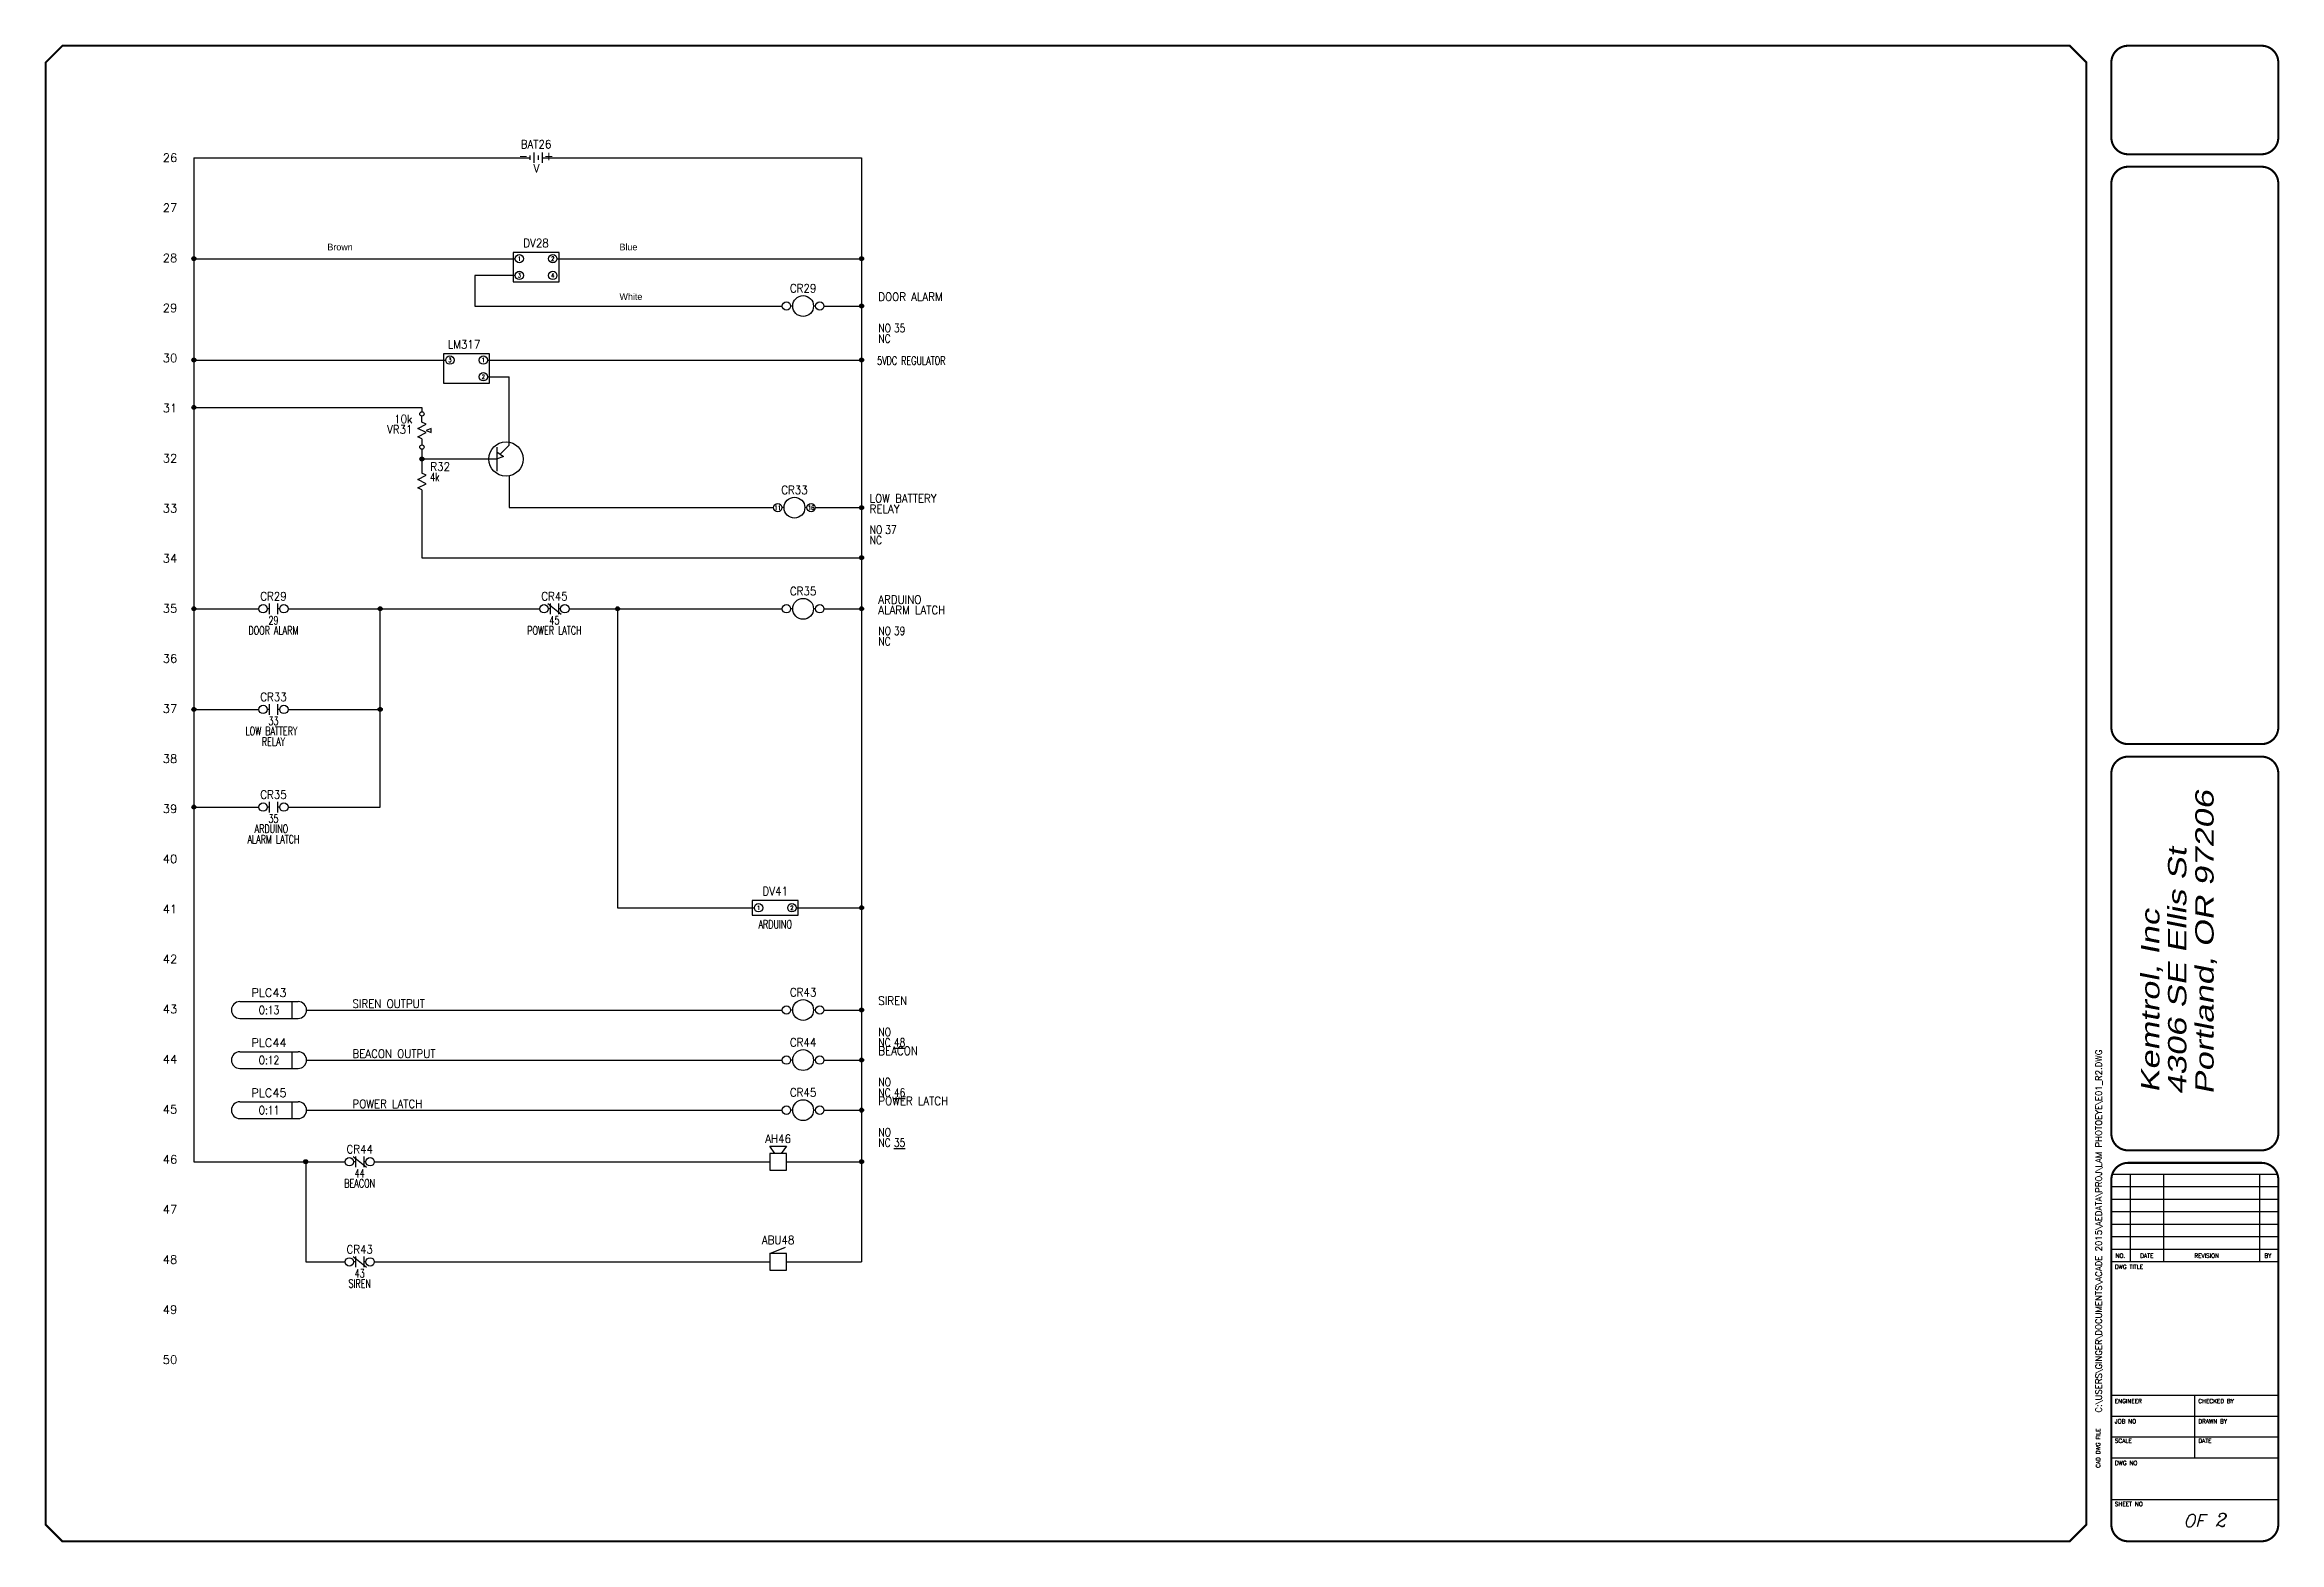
# Model space of a CAD drawing. Header units: inches. Extents: x 0 to 33.5, y 0 to 22.4.
import ezdxf
from ezdxf.enums import TextEntityAlignment as Align

# ---------------------------------------------------------------- set-up
doc = ezdxf.new("R2010")
doc.units = ezdxf.units.IN
doc.header["$MEASUREMENT"] = 0
for name, color, linetype in [('DESC', 150, 'Continuous'), ('DESCCHILD', 20, 'Continuous'), ('LOGO1', 20, 'Continuous'), ('MISC', 7, 'Continuous'), ('SYMS', 7, 'Continuous'), ('TAGFIXED', 7, 'Continuous'), ('TAGS', 150, 'Continuous'), ('TERMS', 123, 'Continuous'), ('TITLE', 7, 'Continuous'), ('WIRES', 7, 'Continuous'), ('XREF', 7, 'Continuous'), ('XREFCHILD', 134, 'Continuous')]:
    doc.layers.add(name, color=color, linetype=linetype)
doc.styles.add('ITALIC', font='ITALIC')
doc.styles.add('M12', font='tt0009m_.ttf', dxfattribs={"oblique": 5})
doc.styles.add('SIMPLEX', font='SIMPLEX')
doc.styles.add('WD', font='romans.shx')

msp = doc.modelspace()

# ---------------------------------------------------------------- texts
at = {"style": 'WD'}
for s, p in [('27', (2, 20)), ('28', (2, 19.25)), ('29', (2, 18.5)), ('30', (2, 17.75)), ('31', (2, 17)), ('32', (2, 16.25)), ('33', (2, 15.5)), ('34', (2, 14.75)), ('35', (2, 14)), ('36', (2, 13.25)), ('37', (2, 12.5)), ('38', (2, 11.75)), ('39', (2, 11)), ('40', (2, 10.25)), ('41', (2, 9.5)), ('42', (2, 8.75)), ('43', (2, 8)), ('44', (2, 7.25)), ('45', (2, 6.5)), ('46', (2, 5.75)), ('47', (2, 5)), ('48', (2, 4.25)), ('49', (2, 3.5)), ('50', (2, 2.75))]:
    msp.add_text(s, height=0.125, dxfattribs=at).set_placement(p, align=Align.MIDDLE_RIGHT)
for s, p in [('Brown', (4.25, 19.363)), ('Blue', (8.625, 19.363)), ('White', (8.625, 18.62))]:
    msp.add_text(s, height=0.1).set_placement(p)
at = {"layer": 'LOGO1', "color": 4, "style": 'M12', "oblique": 11, "width": 1.4}
for s, p in [('Portland, OR 97206', (32.501, 6.721)), ('4306 SE Ellis St', (32.093, 6.721)), ('Kemtrol, Inc', (31.689, 6.747))]:
    msp.add_text(s, height=0.27519, rotation=90, dxfattribs=at).set_placement(p)

# ---------------------------------------------------------------- blocks, each defined once
blk = doc.blocks.new('NO_NUM_acade_title')
at = {"layer": 'TITLE'}
for p, q in [((30.594, 22.177), (30.594, 20.781)), ((30.969, 5.531), (33.469, 5.531)), ((31.25, 5.531), (31.25, 4.219)), ((31.75, 5.531), (31.75, 4.219)), ((33.188, 5.531), (33.188, 4.219)), ((30.969, 5.344), (33.469, 5.344)), ((30.969, 5.156), (33.469, 5.156)), ((30.969, 4.969), (33.469, 4.969)), ((30.969, 4.781), (33.469, 4.781)), ((30.969, 4.594), (33.469, 4.594)), ((30.969, 4.406), (33.469, 4.406)), ((30.969, 4.219), (33.469, 4.219)), ((30.594, 0.281), (30.594, 2.214)), ((30.969, 2.219), (33.469, 2.219)), ((32.219, 1.281), (32.219, 2.219)), ((30.969, 1.906), (33.469, 1.906)), ((30.969, 1.594), (33.469, 1.594)), ((30.969, 1.281), (33.469, 1.281)), ((30.969, 0.656), (33.469, 0.656))]:
    blk.add_line(p, q, dxfattribs=at)
at = {"layer": 'TITLE', "const_width": 0.0312}
blk.add_lwpolyline([(30.594, 0.281), (30.594, 22.177), (30.344, 22.427), (0.281, 22.427), (0.031, 22.177), (0.031, 0.281), (0.281, 0.031), (30.344, 0.031)], close=True, dxfattribs=at)
for points in [[(31.219, 22.427, 0.414214), (30.969, 22.177, 0.414214)], [(33.469, 22.177, 0.414214), (33.219, 22.427, 0.414214)], [(30.969, 21.052, 0.414214), (31.219, 20.802, 0.414214)], [(33.219, 20.802, 0.414214), (33.469, 21.052, 0.414214)], [(31.219, 20.615, 0.414214), (30.969, 20.365, 0.414214)], [(33.469, 20.365, 0.414214), (33.219, 20.615, 0.414214)], [(30.969, 12.219, 0.414214), (31.219, 11.969, 0.414214)], [(33.219, 11.969, 0.414214), (33.469, 12.219, 0.414214)], [(31.219, 11.781, 0.414214), (30.969, 11.531, 0.414214)], [(33.469, 11.531, 0.414214), (33.219, 11.781, 0.414214)], [(30.969, 6.135, 0.414214), (31.219, 5.885, 0.414214)], [(33.219, 5.885, 0.414214), (33.469, 6.135, 0.414214)], [(31.219, 5.698, 0.414214), (30.969, 5.448, 0.414214)], [(33.469, 5.448, 0.414214), (33.219, 5.698, 0.414214)], [(30.969, 0.281, 0.414214), (31.219, 0.031, 0.414214)], [(33.219, 0.031, 0.414214), (33.469, 0.281, 0.414214)]]:
    blk.add_lwpolyline(points, format="xyb", dxfattribs=at)
for points in [[(33.219, 22.427), (31.219, 22.427)], [(30.969, 22.177), (30.969, 21.052)], [(33.469, 22.177), (33.469, 21.052)], [(33.219, 20.802), (31.219, 20.802)], [(33.219, 20.615), (31.219, 20.615)], [(30.969, 20.365), (30.969, 12.219)], [(33.469, 20.365), (33.469, 12.219)], [(31.219, 11.969), (33.219, 11.969)], [(31.219, 11.781), (33.219, 11.781)], [(31.219, 5.885), (33.219, 5.885)], [(31.219, 5.698), (33.219, 5.698)], [(30.969, 5.448), (30.969, 0.281)], [(33.469, 5.448), (33.469, 0.281)], [(31.219, 0.031), (33.219, 0.031)]]:
    blk.add_lwpolyline(points, dxfattribs=at)
at = {"layer": 'TITLE', "color": 7, "const_width": 0.0312}
for points in [[(30.969, 11.531), (30.969, 6.135)], [(33.469, 11.531), (33.469, 6.135)]]:
    blk.add_lwpolyline(points, dxfattribs=at)
at = {"layer": 'TITLE', "color": 1, "style": 'SIMPLEX'}
for s, p in [('DWG TITLE', (31.021, 4.109)), ('ENGINEER', (31.021, 2.099)), ('CHECKED BY', (32.271, 2.099)), ('JOB NO', (31.021, 1.797)), ('DRAWN BY', (32.271, 1.797)), ('SCALE', (31.021, 1.505)), ('DATE', (32.271, 1.505)), ('DWG NO', (31.021, 1.172)), ('SHEET NO', (31.021, 0.557))]:
    blk.add_text(s, height=0.0625, dxfattribs=at).set_placement(p)
at = {"layer": 'TITLE', "color": 1}
for s, height, style, p in [('NO.', 0.0625, 'SIMPLEX', (31.104, 4.307)), ('DATE', 0.0625, 'SIMPLEX', (31.5, 4.307)), ('REVISION', 0.0625, 'SIMPLEX', (32.396, 4.307)), ('BY', 0.0625, 'SIMPLEX', (33.313, 4.307)), ('OF', 0.1875, 'ITALIC', (32.208, 0.339))]:
    blk.add_text(s, height=height, dxfattribs=dict(at, style=style)).set_placement(p, align=Align.MIDDLE)
at = {"layer": 'TITLE', "color": 1, "style": 'SIMPLEX'}
blk.add_text('CAD DWG FILE', height=0.0625, rotation=90, dxfattribs=at).set_placement((30.802, 1.13))
at = {"layer": 'TITLE', "color": 1, "style": 'ITALIC'}
for tag, height, p in [('TITLE#1', 0.125, (32.156, 3.406)), ('TITLE#2', 0.125, (32.156, 3.204)), ('TITLE#3', 0.125, (32.156, 3.001)), ('TITLE#4', 0.125, (32.156, 2.799)), ('DWG#', 0.2, (32.156, 0.826))]:
    blk.add_attdef(tag, text='', height=height, dxfattribs=at).set_placement(p, align=Align.CENTER)
at = {"layer": 'TITLE', "color": 1, "style": 'SIMPLEX'}
blk.add_attdef('CAD#', (30.826, 1.958), '', height=0.0938, rotation=90, dxfattribs=at)
at = {"layer": 'TITLE', "color": 1}
for tag, p, height, style in [('ENGINEER', (31.237, 1.958), 0.0938, 'ITALIC'), ('CHKDBY', (32.424, 1.958), 0.0938, 'ITALIC'), ('JOB#', (31.464, 1.644), 0.0938, 'SIMPLEX'), ('DRAWNBY', (32.494, 1.644), 0.0938, 'ITALIC'), ('SCALE', (31.353, 1.344), 0.0938, 'SIMPLEX'), ('DATE', (32.408, 1.344), 0.0938, 'SIMPLEX'), ('SHTS', (32.532, 0.25), 0.2, 'ITALIC')]:
    blk.add_attdef(tag, p, '', height=height, dxfattribs=dict(at, style=style))
at = {"layer": 'TITLE', "color": 1, "style": 'ITALIC'}
blk.add_attdef('SH#', text='', height=0.2, dxfattribs=at).set_placement((31.881, 0.25), align=Align.RIGHT)
at = {"layer": 'TITLE', "color": 7, "flags": 9}
blk.add_attdef('WD_TB', (31.219, 0.031), '', height=0.125, dxfattribs=at)
blk = doc.blocks.new('WD_MLRH')
at = {"style": 'WD'}
blk.add_attdef('RUNGFIRST', text='', height=0.125, dxfattribs=at).set_placement((-0.25, 0), align=Align.MIDDLE_RIGHT)
at = {"style": 'WD', "flags": 1}
for tag, p in [('WIRE-START', (-0.25, -0.356)), ('RUNGHORV', (-0.25, -0.127)), ('WIREMODE', (-0.25, -0.281)), ('RUNGDIST', (-0.25, -0.2)), ('RUNGCNT', (-0.25, -0.237)), ('RUNGINC', (-0.25, -0.163)), ('WIREFMT', (-0.25, -0.321)), ('WIRE-GSUF', (-0.25, -0.396)), ('PH3SPACE', (-0.25, -0.437))]:
    blk.add_attdef(tag, text='', height=0.025, dxfattribs=at).set_placement(p, align=Align.RIGHT)
blk = doc.blocks.new('WDDOT')
for radius in [0.03, 0.0187, 0.00929]:
    blk.add_circle((0, 0), radius)
blk = doc.blocks.new('HBA1')
for p, q in [((-0.094, 0.031), (-0.094, -0.031)), ((-0.031, 0.078), (-0.031, -0.078)), ((0.031, 0.031), (0.031, -0.031)), ((0.094, 0.078), (0.094, -0.078))]:
    blk.add_line(p, q)
at = {"style": 'WD'}
for tag, width, p in [('INST', 0.7, (0.006, 0.466)), ('LOC', 0.7, (0.006, 0.296)), ('TAG1', 0.9, (0, 0.14)), ('RATING1', 0.9, (0.006, -0.219)), ('DESC1', 0.7, (0, -0.375)), ('DESC2', 0.7, (0, -0.531))]:
    blk.add_attdef(tag, text='', height=0.125, dxfattribs=dict(at, width=width)).set_placement(p, align=Align.CENTER)
at = {"linetype": 'Continuous', "style": 'WD'}
blk.add_attdef('TERM01', text='', height=0.125, dxfattribs=at).set_placement((-0.122, 0.09), align=Align.TOP_RIGHT)
at = {"style": 'WD', "flags": 1}
for tag, p in [('X4TERM01', (-0.094, 0)), ('X1TERM02', (0.094, 0))]:
    blk.add_attdef(tag, p, '', height=0.0125, dxfattribs=at)
at = {"linetype": 'Continuous', "style": 'WD', "flags": 9}
blk.add_attdef('ASSYCODE', text='', height=0.01, dxfattribs=at).set_placement((0.001, 0.059), align=Align.CENTER)
at = {"style": 'WD', "flags": 9}
blk.add_attdef('FAMILY', text='', height=0.01, dxfattribs=at).set_placement((-0.005, 0.107), align=Align.CENTER)
at = {"linetype": 'Continuous', "style": 'WD', "flags": 1}
for tag, p in [('MFG', (0, 0.078)), ('CAT', (0, 0.097))]:
    blk.add_attdef(tag, text='', height=0.01, dxfattribs=at).set_placement(p, align=Align.MIDDLE)
at = {"linetype": 'Continuous', "style": 'WD'}
blk.add_attdef('TERM02', text='', height=0.125, dxfattribs=at).set_placement((0.122, 0.09), align=Align.TOP_LEFT)
blk = doc.blocks.new('HDV1TF')
for p, q in [((0.344, 0.094), (-0.344, 0.094)), ((-0.344, 0.094), (-0.344, -0.344)), ((0.344, -0.344), (0.344, 0.094)), ((-0.344, -0.344), (0.344, -0.344))]:
    blk.add_line(p, q)
for centre in [(-0.25, 0), (0.25, 0), (-0.25, -0.25), (0.25, -0.25)]:
    blk.add_circle(centre, 0.0625)
at = {"style": 'WD'}
for tag, width, p in [('INST', 0.7, (0.006, 0.497)), ('LOC', 0.7, (0.006, 0.327)), ('TAG1', 0.9, (0, 0.171)), ('RATING2', 0.7, (0, -0.219)), ('DESC1', 0.7, (0, -0.543)), ('DESC2', 0.7, (0, -0.699)), ('XREF', 0.7, (0, -0.856))]:
    blk.add_attdef(tag, text='', height=0.125, dxfattribs=dict(at, width=width)).set_placement(p, align=Align.CENTER)
at = {"linetype": 'Continuous', "style": 'WD', "width": 0.8, "flags": 8}
for tag, p in [('TERM01', (-0.25, 0)), ('TERM02', (0.25, 0)), ('TERM03', (-0.25, -0.25)), ('TERM04', (0.25, -0.25))]:
    blk.add_attdef(tag, text='', height=0.0625, dxfattribs=at).set_placement(p, align=Align.MIDDLE)
at = {"style": 'WD', "flags": 1}
for tag, p in [('X4TERM01', (-0.312, 0)), ('X2TERM01', (-0.25, 0.062)), ('X2TERM02', (0.25, 0.062)), ('X1TERM02', (0.312, 0)), ('X4TERM03', (-0.312, -0.25)), ('X8TERM03', (-0.25, -0.312)), ('X8TERM04', (0.25, -0.312)), ('X1TERM04', (0.312, -0.25))]:
    blk.add_attdef(tag, p, '', height=0.0125, dxfattribs=at)
at = {"style": 'WD', "width": 0.7}
blk.add_attdef('RATING1', text='', height=0.125, dxfattribs=at).set_placement((0, 0), align=Align.MIDDLE)
at = {"linetype": 'Continuous', "style": 'WD', "flags": 9}
blk.add_attdef('ASSYCODE', text='', height=0.01, dxfattribs=at).set_placement((0, 0.078), align=Align.CENTER)
at = {"style": 'WD', "flags": 9}
blk.add_attdef('FAMILY', text='', height=0.01, dxfattribs=at).set_placement((-0.005, 0.139), align=Align.CENTER)
at = {"linetype": 'Continuous', "style": 'WD', "flags": 1}
for tag, p in [('MFG', (0, 0.109)), ('CAT', (0, 0.128))]:
    blk.add_attdef(tag, text='', height=0.01, dxfattribs=at).set_placement(p, align=Align.MIDDLE)
blk = doc.blocks.new('HCR1T')
for p, q in [((-0.156, 0), (-0.188, 0)), ((0.188, 0), (0.156, 0))]:
    blk.add_line(p, q)
for centre, radius in [((-0.25, 0), 0.0625), ((0, 0), 0.156), ((0.25, 0), 0.0625)]:
    blk.add_circle(centre, radius)
at = {"style": 'WD'}
for tag, width, p in [('INST', 0.7, (0, 0.528)), ('LOC', 0.7, (0, 0.359)), ('TAG1', 0.9, (0, 0.202))]:
    blk.add_attdef(tag, text='', height=0.125, dxfattribs=dict(at, width=width)).set_placement(p, align=Align.CENTER)
at = {"linetype": 'Continuous', "style": 'WD', "width": 0.8, "flags": 8}
for tag, p in [('TERM01', (-0.25, 0)), ('TERM02', (0.25, 0))]:
    blk.add_attdef(tag, text='', height=0.0625, dxfattribs=at).set_placement(p, align=Align.MIDDLE_CENTER)
at = {"style": 'WD', "flags": 1}
for tag, p in [('X4TERM01', (-0.312, 0)), ('X1TERM02', (0.312, 0))]:
    blk.add_attdef(tag, p, '', height=0.0125, dxfattribs=at)
at = {"linetype": 'Continuous', "style": 'WD', "flags": 9}
blk.add_attdef('ASSYCODE', text='', height=0.01, dxfattribs=at).set_placement((0, 0.109), align=Align.CENTER)
at = {"style": 'WD', "flags": 9}
blk.add_attdef('FAMILY', text='', height=0.01, dxfattribs=at).set_placement((-0.005, 0.17), align=Align.CENTER)
at = {"linetype": 'Continuous', "style": 'WD', "flags": 1}
for tag, p in [('MFG', (0, 0.14)), ('CAT', (0, 0.159))]:
    blk.add_attdef(tag, text='', height=0.01, dxfattribs=at).set_placement(p, align=Align.MIDDLE)
at = {"style": 'WD'}
for tag, p, width in [('DESC1', (1.126, 0.076), 0.9), ('DESC2', (1.126, -0.081), 0.9), ('DESC3', (1.126, -0.237), 0.9), ('XREFNO', (1.359, -0.393), 0.8), ('XREFNC', (1.359, -0.549), 0.8)]:
    blk.add_attdef(tag, p, '', height=0.125, dxfattribs=dict(at, width=width))
at = {"style": 'WD', "width": 0.8, "flags": 8}
for tag, p in [('NO', (1.126, -0.393)), ('NC', (1.126, -0.549))]:
    blk.add_attdef(tag, p, '', height=0.125, dxfattribs=at)
blk = doc.blocks.new('HAN1H')
for p, q in [((-0.047, 0.125), (-0.125, 0.234)), ((-0.125, 0.234), (0.125, 0.234)), ((0.125, 0.125), (-0.125, 0.125)), ((-0.125, 0.125), (-0.125, -0.125)), ((0.125, 0.234), (0.047, 0.125)), ((0.125, -0.125), (0.125, 0.125)), ((-0.125, -0.125), (0.125, -0.125))]:
    blk.add_line(p, q)
at = {"style": 'WD'}
for tag, width, p in [('INST', 0.7, (0.006, 0.606)), ('TAG1', 0.9, (0, 0.281)), ('LOC', 0.7, (0.006, 0.437))]:
    blk.add_attdef(tag, text='', height=0.125, dxfattribs=dict(at, width=width)).set_placement(p, align=Align.CENTER)
at = {"style": 'WD', "flags": 1}
for tag, p in [('X4TERM01', (-0.125, 0)), ('X1TERM02', (0.125, 0))]:
    blk.add_attdef(tag, p, '', height=0.0125, dxfattribs=at)
at = {"linetype": 'Continuous', "style": 'WD', "flags": 9}
blk.add_attdef('ASSYCODE', text='', height=0.01, dxfattribs=at).set_placement((0, 0.109), align=Align.CENTER)
at = {"style": 'WD', "flags": 9}
blk.add_attdef('FAMILY', text='', height=0.01, dxfattribs=at).set_placement((-0.005, 0.17), align=Align.CENTER)
at = {"linetype": 'Continuous', "style": 'WD', "flags": 1}
for tag, p in [('MFG', (0, 0.14)), ('CAT', (0, 0.159))]:
    blk.add_attdef(tag, text='', height=0.01, dxfattribs=at).set_placement(p, align=Align.MIDDLE)
at = {"style": 'WD', "width": 0.9}
for tag, p in [('DESC1', (1.126, 0.076)), ('DESC2', (1.126, -0.081))]:
    blk.add_attdef(tag, p, '', height=0.125, dxfattribs=at)
at = {"linetype": 'Continuous', "style": 'WD'}
blk.add_attdef('TERM01', text='', height=0.125, dxfattribs=at).set_placement((-0.169, -0.035), align=Align.TOP_RIGHT)
blk.add_attdef('TERM02', text='', height=0.125, dxfattribs=at).set_placement((0.169, -0.035), align=Align.TOP_LEFT)
blk = doc.blocks.new('HAN1Z')
for p, q in [((-0.125, 0.125), (0.109, 0.219)), ((0.125, 0.125), (-0.125, 0.125)), ((-0.125, 0.125), (-0.125, -0.125)), ((0.125, -0.125), (0.125, 0.125)), ((-0.125, -0.125), (0.125, -0.125))]:
    blk.add_line(p, q)
at = {"style": 'WD'}
for tag, width, p in [('INST', 0.7, (0.006, 0.591)), ('TAG1', 0.9, (0, 0.265)), ('LOC', 0.7, (0.006, 0.421))]:
    blk.add_attdef(tag, text='', height=0.125, dxfattribs=dict(at, width=width)).set_placement(p, align=Align.CENTER)
at = {"style": 'WD', "flags": 1}
for tag, p in [('X4TERM01', (-0.125, 0)), ('X1TERM02', (0.125, 0))]:
    blk.add_attdef(tag, p, '', height=0.0125, dxfattribs=at)
at = {"linetype": 'Continuous', "style": 'WD', "flags": 9}
blk.add_attdef('ASSYCODE', text='', height=0.01, dxfattribs=at).set_placement((0, 0.109), align=Align.CENTER)
at = {"style": 'WD', "flags": 9}
blk.add_attdef('FAMILY', text='', height=0.01, dxfattribs=at).set_placement((-0.005, 0.17), align=Align.CENTER)
at = {"linetype": 'Continuous', "style": 'WD', "flags": 1}
for tag, p in [('MFG', (0, 0.14)), ('CAT', (0, 0.159))]:
    blk.add_attdef(tag, text='', height=0.01, dxfattribs=at).set_placement(p, align=Align.MIDDLE)
at = {"style": 'WD', "width": 0.9}
for tag, p in [('DESC1', (1.126, 0.076)), ('DESC2', (1.126, -0.081))]:
    blk.add_attdef(tag, p, '', height=0.125, dxfattribs=at)
at = {"linetype": 'Continuous', "style": 'WD'}
blk.add_attdef('TERM01', text='', height=0.125, dxfattribs=at).set_placement((-0.169, -0.035), align=Align.TOP_RIGHT)
blk.add_attdef('TERM02', text='', height=0.125, dxfattribs=at).set_placement((0.169, -0.035), align=Align.TOP_LEFT)
blk = doc.blocks.new('PLCIOO1T')
for p, q in [((-0.438, 0.125), (0.438, 0.125)), ((0.344, 0.125), (0.344, -0.125)), ((-0.438, -0.125), (0.438, -0.125))]:
    blk.add_line(p, q)
for centre, start, end in [((-0.438, 0), 90, 270), ((0.438, 0), 270, 90)]:
    blk.add_arc(centre, 0.125, start, end)
at = {"style": 'WD', "width": 0.8}
for tag, p in [('INST', (0, 0.522)), ('LOC', (0, 0.353))]:
    blk.add_attdef(tag, text='', height=0.125, dxfattribs=at).set_placement(p, align=Align.CENTER)
at = {"style": 'WD'}
for tag, p, height, width in [('MFG', (1.25, 0.375), 0.0781, 0.8), ('DESC', (1.25, 0.219), 0.125, 0.8), ('CAT', (1.688, 0.375), 0.0781, 0.9), ('DESCA01', (1.25, 0.031), 0.125, 0.9)]:
    blk.add_attdef(tag, p, '', height=height, dxfattribs=dict(at, width=width))
at = {"style": 'WD', "flags": 1}
for tag, p in [('FAMILY', (-0.562, 0.157)), ('X1TERM01R', (0.562, 0))]:
    blk.add_attdef(tag, p, '', height=0.01, dxfattribs=at)
at = {"style": 'WD', "width": 0.8}
blk.add_attdef('TAGA01', text='', height=0.125, dxfattribs=at).set_placement((0, 0), align=Align.MIDDLE)
at = {"style": 'WD'}
for tag, p in [('TAG1', (0, 0.197)), ('XREF', (0, -0.282))]:
    blk.add_attdef(tag, text='', height=0.125, dxfattribs=at).set_placement(p, align=Align.CENTER)
at = {"linetype": 'Continuous', "style": 'WD', "flags": 9}
blk.add_attdef('ASSYCODE', text='', height=0.01, dxfattribs=at).set_placement((0.074, 0.149), align=Align.CENTER)
at = {"style": 'WD', "width": 0.7}
blk.add_attdef('TERM01R', text='', height=0.125, dxfattribs=at).set_placement((0.438, 0), align=Align.MIDDLE_CENTER)
at = {"style": 'WD'}
for tag, p in [('LINE1', (0, -0.313)), ('LINE2', (0, -0.469))]:
    blk.add_attdef(tag, text='', height=0.125, dxfattribs=at).set_placement(p, align=Align.TOP_CENTER)
at = {"style": 'WD', "width": 0.9}
for tag, p in [('TERMDESC01R', (0.594, -0.062)), ('DESCB01', (1.25, -0.031)), ('DESCC01', (1.25, -0.219)), ('DESCD01', (1.25, -0.407)), ('DESCE01', (1.25, -0.595))]:
    blk.add_attdef(tag, text='', height=0.125, dxfattribs=at).set_placement(p, align=Align.TOP_LEFT)
blk = doc.blocks.new('HCR22T')
at = {"linetype": 'Continuous'}
for p, q in [((-0.1, 0.08), (0.1, -0.08)), ((-0.062, 0.08), (-0.062, -0.08)), ((0.062, 0.08), (0.062, -0.08))]:
    blk.add_line(p, q, dxfattribs=at)
for p, q in [((-0.062, 0), (-0.094, 0)), ((0.094, 0), (0.062, 0))]:
    blk.add_line(p, q)
for centre in [(-0.156, 0), (0.156, 0)]:
    blk.add_circle(centre, 0.0625)
at = {"style": 'WD'}
for tag, width, p in [('INST', 0.7, (0, 0.451)), ('LOC', 0.7, (0, 0.281)), ('TAG2', 0.9, (0, 0.125)), ('DESC1', 0.7, (0, -0.387)), ('XREF', 0.7, (0, -0.235)), ('DESC2', 0.7, (0, -0.543)), ('DESC3', 0.7, (0, -0.699))]:
    blk.add_attdef(tag, text='', height=0.125, dxfattribs=dict(at, width=width)).set_placement(p, align=Align.CENTER)
at = {"linetype": 'Continuous', "style": 'WD', "width": 0.8, "flags": 8}
for tag, p in [('TERM01', (-0.156, 0)), ('TERM02', (0.156, 0))]:
    blk.add_attdef(tag, text='', height=0.0625, dxfattribs=at).set_placement(p, align=Align.MIDDLE_CENTER)
at = {"style": 'WD'}
for tag, p, height, flags in [('X4TERM01', (-0.219, 0), 0.0125, 1), ('FAMILY', (0.097, 0.053), 0.01, 9), ('CONTACT', (0.097, 0.036), 0.01, 1), ('X1TERM02', (0.219, 0), 0.0125, 1)]:
    blk.add_attdef(tag, p, '', height=height, dxfattribs=dict(at, flags=flags))
for tag, p in [('X2LINK', (0, 0.125)), ('X8LINK', (0, -0.125))]:
    blk.add_attdef(tag, p, '', height=0.01, dxfattribs=at)
blk = doc.blocks.new('HDV1T7')
for p, q in [((0.344, 0.094), (-0.344, 0.094)), ((-0.344, 0.094), (-0.344, -0.344)), ((0.344, -0.344), (0.344, 0.094)), ((-0.344, -0.344), (0.344, -0.344))]:
    blk.add_line(p, q)
for centre in [(-0.25, 0), (0.25, 0), (0.25, -0.25)]:
    blk.add_circle(centre, 0.0625)
at = {"style": 'WD'}
for tag, width, p in [('INST', 0.7, (0.006, 0.497)), ('LOC', 0.7, (0.006, 0.327)), ('TAG1', 0.9, (0, 0.171)), ('RATING2', 0.7, (0, -0.219)), ('DESC1', 0.7, (0, -0.543)), ('DESC2', 0.7, (0, -0.699)), ('XREF', 0.7, (0, -0.856))]:
    blk.add_attdef(tag, text='', height=0.125, dxfattribs=dict(at, width=width)).set_placement(p, align=Align.CENTER)
at = {"linetype": 'Continuous', "style": 'WD', "width": 0.8, "flags": 8}
for tag, p in [('TERM01', (-0.25, 0)), ('TERM02', (0.25, 0)), ('TERM03', (0.25, -0.25))]:
    blk.add_attdef(tag, text='', height=0.0625, dxfattribs=at).set_placement(p, align=Align.MIDDLE)
at = {"style": 'WD', "flags": 1}
for tag, p in [('X4TERM01', (-0.312, 0)), ('X2TERM01', (-0.25, 0.062)), ('X2TERM02', (0.25, 0.062)), ('X1TERM02', (0.312, 0)), ('X8TERM03', (0.25, -0.312)), ('X1TERM03', (0.312, -0.25))]:
    blk.add_attdef(tag, p, '', height=0.0125, dxfattribs=at)
at = {"style": 'WD', "width": 0.7}
blk.add_attdef('RATING1', text='', height=0.125, dxfattribs=at).set_placement((0, 0), align=Align.MIDDLE)
at = {"linetype": 'Continuous', "style": 'WD', "flags": 9}
blk.add_attdef('ASSYCODE', text='', height=0.01, dxfattribs=at).set_placement((0, 0.078), align=Align.CENTER)
at = {"style": 'WD', "flags": 9}
blk.add_attdef('FAMILY', text='', height=0.01, dxfattribs=at).set_placement((-0.005, 0.139), align=Align.CENTER)
at = {"linetype": 'Continuous', "style": 'WD', "flags": 1}
for tag, p in [('MFG', (0, 0.109)), ('CAT', (0, 0.128))]:
    blk.add_attdef(tag, text='', height=0.01, dxfattribs=at).set_placement(p, align=Align.MIDDLE)
blk = doc.blocks.new('transistor')
for p, q in [((0.526, 0.041), (0.421, 0)), ((0.424, 0.113), (0.526, 0.041)), ((0.607, -0.25), (0.607, -0.47))]:
    blk.add_line(p, q)
blk.add_circle((0.562, 0.002), 0.257)
at = {"layer": 'WIRES'}
for p, q in [((0.607, 0.21), (0.607, 0.385)), ((0.421, 0), (0, 0)), ((0.427, 0.183), (0.427, -0.178)), ((0.475, 0.077), (0.607, 0.21))]:
    blk.add_line(p, q, dxfattribs=at)
blk = doc.blocks.new('VVR1TZ')
for p, q in [((-0.062, 0.031), (0.062, 0.094)), ((0.062, -0.031), (-0.062, 0.031)), ((0, 0.125), (0, 0.217)), ((0.062, 0.094), (0, 0.125)), ((0.141, 0.031), (0.062, 0)), ((0.062, 0), (0.141, -0.031)), ((0.141, -0.031), (0.141, 0.031)), ((-0.062, -0.094), (0.062, -0.031)), ((0, -0.125), (-0.062, -0.094)), ((0, -0.125), (0, -0.217))]:
    blk.add_line(p, q)
for centre in [(0, 0.249), (0, -0.249)]:
    blk.add_circle(centre, 0.0322)
at = {"style": 'WD'}
for tag, width, p in [('INST', 0.7, (-0.141, 0.435)), ('LOC', 0.7, (-0.141, 0.266)), ('RATING1', 0.9, (-0.141, 0.109)), ('TAG1', 0.9, (-0.141, -0.047)), ('DESC1', 0.7, (-0.141, -0.203)), ('DESC2', 0.7, (-0.141, -0.359))]:
    blk.add_attdef(tag, text='', height=0.125, dxfattribs=dict(at, width=width)).set_placement(p, align=Align.RIGHT)
at = {"linetype": 'Continuous', "style": 'WD', "flags": 8}
for tag, p in [('TERM01', (0.062, 0.281)), ('TERM03', (0.156, 0.062))]:
    blk.add_attdef(tag, p, '', height=0.125, dxfattribs=at)
at = {"color": 7, "style": 'WD', "flags": 1}
for tag, p in [('X4TERM01', (-0.031, 0.25)), ('X2TERM01', (0, 0.281)), ('X1TERM01', (0.031, 0.25)), ('X1TERM03', (0.141, 0)), ('X4TERM02', (-0.031, -0.25)), ('X8TERM02', (0, -0.281)), ('X1TERM02', (0.031, -0.25))]:
    blk.add_attdef(tag, p, '', height=0.0125, dxfattribs=at)
at = {"linetype": 'Continuous', "style": 'WD', "flags": 9}
blk.add_attdef('ASSYCODE', text='', height=0.01, dxfattribs=at).set_placement((-0.141, -0.125), align=Align.CENTER)
at = {"style": 'WD', "flags": 9}
blk.add_attdef('FAMILY', text='', height=0.01, dxfattribs=at).set_placement((-0.141, -0.066), align=Align.CENTER)
at = {"linetype": 'Continuous', "style": 'WD', "flags": 9}
for tag, p in [('MFG', (-0.143, -0.099)), ('CAT', (-0.143, -0.084))]:
    blk.add_attdef(tag, text='', height=0.01, dxfattribs=at).set_placement(p, align=Align.MIDDLE)
at = {"linetype": 'Continuous', "style": 'WD', "flags": 8}
blk.add_attdef('TERM02', text='', height=0.125, dxfattribs=at).set_placement((0.062, -0.297), align=Align.TOP_LEFT)
blk = doc.blocks.new('VRE1')
for p, q in [((-0.062, 0.031), (0.062, 0.094)), ((0.062, -0.031), (-0.062, 0.031)), ((0.062, 0.094), (0, 0.125)), ((-0.062, -0.094), (0.062, -0.031)), ((0, -0.125), (-0.062, -0.094))]:
    blk.add_line(p, q)
at = {"style": 'WD'}
for tag, p, width in [('INST', (0.219, 0.488), 0.7), ('LOC', (0.219, 0.318), 0.7), ('TAG1', (0.127, 0.162), 0.9), ('RATING1', (0.125, 0.006), 0.7), ('RATING2', (0.125, -0.151), 0.7), ('DESC1', (0.129, -0.307), 0.7), ('DESC2', (0.129, -0.463), 0.7)]:
    blk.add_attdef(tag, p, '', height=0.125, dxfattribs=dict(at, width=width))
at = {"linetype": 'Continuous', "style": 'WD', "flags": 8}
blk.add_attdef('TERM01', text='', height=0.125, dxfattribs=at).set_placement((-0.055, 0.144), align=Align.RIGHT)
at = {"style": 'WD', "flags": 9}
blk.add_attdef('FAMILY', (-0.184, 0.08), '', height=0.01, rotation=90, dxfattribs=at)
at = {"linetype": 'Continuous', "style": 'WD', "flags": 9}
for tag, p in [('CAT', (-0.139, 0.105)), ('MFG', (-0.12, 0.103)), ('ASSYCODE', (-0.094, 0.094))]:
    blk.add_attdef(tag, text='', height=0.01, rotation=90, dxfattribs=at).set_placement(p, align=Align.CENTER)
at = {"color": 7, "style": 'WD', "flags": 1}
for tag, p in [('X2TERM01', (0, 0.125)), ('X8TERM02', (0, -0.125))]:
    blk.add_attdef(tag, p, '', height=0.0125, dxfattribs=at)
at = {"linetype": 'Continuous', "style": 'WD', "flags": 8}
blk.add_attdef('TERM02', text='', height=0.125, dxfattribs=at).set_placement((-0.041, -0.151), align=Align.TOP_RIGHT)
blk = doc.blocks.new('HCR21T')
for p, q in [((-0.062, 0), (-0.094, 0)), ((0.094, 0), (0.062, 0))]:
    blk.add_line(p, q)
at = {"linetype": 'Continuous'}
for p, q in [((-0.062, 0.08), (-0.062, -0.08)), ((0.062, 0.08), (0.062, -0.08))]:
    blk.add_line(p, q, dxfattribs=at)
for centre in [(-0.156, 0), (0.156, 0)]:
    blk.add_circle(centre, 0.0625)
at = {"style": 'WD'}
for tag, width, p in [('INST', 0.7, (0, 0.451)), ('LOC', 0.7, (0, 0.281)), ('TAG2', 0.9, (0, 0.125)), ('DESC1', 0.7, (0, -0.387)), ('XREF', 0.7, (0, -0.235)), ('DESC2', 0.7, (0, -0.543))]:
    blk.add_attdef(tag, text='', height=0.125, dxfattribs=dict(at, width=width)).set_placement(p, align=Align.CENTER)
at = {"linetype": 'Continuous', "style": 'WD', "width": 0.8, "flags": 8}
for tag, p in [('TERM01', (-0.156, 0)), ('TERM02', (0.156, 0))]:
    blk.add_attdef(tag, text='', height=0.0625, dxfattribs=at).set_placement(p, align=Align.MIDDLE_CENTER)
at = {"style": 'WD'}
for tag, p, height, flags in [('X4TERM01', (-0.219, 0), 0.0125, 1), ('FAMILY', (0.097, 0.053), 0.01, 9), ('CONTACT', (0.097, 0.036), 0.01, 1), ('X1TERM02', (0.219, 0), 0.0125, 1)]:
    blk.add_attdef(tag, p, '', height=height, dxfattribs=dict(at, flags=flags))
for tag, p in [('X2LINK', (0, 0.125)), ('X8LINK', (0, -0.125))]:
    blk.add_attdef(tag, p, '', height=0.01, dxfattribs=at)
blk = doc.blocks.new('HDV1T6')
for p, q in [((0.344, 0.109), (-0.344, 0.109)), ((-0.344, 0.109), (-0.344, -0.109)), ((0.344, -0.109), (0.344, 0.109)), ((-0.344, -0.109), (0.344, -0.109))]:
    blk.add_line(p, q)
for centre in [(-0.25, 0), (0.25, 0)]:
    blk.add_circle(centre, 0.0625)
at = {"style": 'WD'}
for tag, width, p in [('INST', 0.7, (0.006, 0.669)), ('RATING2', 0.7, (0, 0.343)), ('LOC', 0.7, (0.006, 0.499)), ('TAG1', 0.9, (0, 0.187)), ('DESC1', 0.7, (0, -0.309)), ('DESC2', 0.7, (0, -0.465)), ('XREF', 0.7, (0, -0.621))]:
    blk.add_attdef(tag, text='', height=0.125, dxfattribs=dict(at, width=width)).set_placement(p, align=Align.CENTER)
at = {"linetype": 'Continuous', "style": 'WD', "width": 0.8, "flags": 8}
for tag, p in [('TERM01', (-0.25, 0)), ('TERM02', (0.25, 0))]:
    blk.add_attdef(tag, text='', height=0.0625, dxfattribs=at).set_placement(p, align=Align.MIDDLE)
at = {"style": 'WD', "flags": 1}
for tag, p in [('X4TERM01', (-0.312, 0)), ('X2TERM01', (-0.25, 0.062)), ('X2TERM02', (0.25, 0.062)), ('X1TERM02', (0.312, 0)), ('X8TERM01', (-0.25, -0.062)), ('X8TERM02', (0.25, -0.062))]:
    blk.add_attdef(tag, p, '', height=0.0125, dxfattribs=at)
at = {"style": 'WD', "width": 0.7}
blk.add_attdef('RATING1', text='', height=0.125, dxfattribs=at).set_placement((0, 0), align=Align.MIDDLE)
at = {"linetype": 'Continuous', "style": 'WD', "flags": 9}
blk.add_attdef('ASSYCODE', text='', height=0.01, dxfattribs=at).set_placement((0, 0.094), align=Align.CENTER)
at = {"style": 'WD', "flags": 9}
blk.add_attdef('FAMILY', text='', height=0.01, dxfattribs=at).set_placement((-0.005, 0.154), align=Align.CENTER)
at = {"linetype": 'Continuous', "style": 'WD', "flags": 1}
for tag, p in [('MFG', (0, 0.125)), ('CAT', (0, 0.144))]:
    blk.add_attdef(tag, text='', height=0.01, dxfattribs=at).set_placement(p, align=Align.MIDDLE)

# ---------------------------------------------------------------- linework, layer by layer
at = {"layer": 'WIRES'}
for p, q in [((2.25, 20.75), (2.25, 5.715)), ((2.25, 20.75), (7.281, 20.75)), ((7.469, 20.75), (12.25, 20.75)), ((12.25, 20.75), (12.25, 4.215)), ((2.25, 19.238), (7.062, 19.238)), ((7.688, 19.238), (12.25, 19.238)), ((7.062, 18.988), (6.457, 18.988)), ((6.457, 18.988), (6.457, 18.529)), ((6.457, 18.529), (11.062, 18.529)), ((11.688, 18.529), (12.25, 18.529)), ((2.25, 17.72), (6.022, 17.72)), ((6.647, 17.72), (12.25, 17.72)), ((6.647, 17.47), (6.97, 17.47)), ((6.97, 16.62), (6.97, 17.47)), ((2.25, 17.01), (5.665, 17.01)), ((5.665, 17.01), (5.665, 16.946)), ((5.665, 16.384), (5.665, 16.025)), ((6.407, 16.238), (5.665, 16.238)), ((5.665, 15.775), (5.665, 14.76)), ((6.97, 15.765), (6.97, 15.51)), ((6.97, 15.51), (10.932, 15.51)), ((11.557, 15.51), (12.25, 15.51)), ((5.665, 14.76), (12.25, 14.76)), ((2.25, 13.995), (3.224, 13.995)), ((3.661, 13.995), (7.431, 13.995)), ((5.04, 12.488), (5.04, 13.995)), ((7.869, 13.995), (11.062, 13.995)), ((8.595, 13.995), (8.595, 9.518)), ((11.688, 13.995), (12.25, 13.995)), ((2.25, 12.488), (3.224, 12.488)), ((3.661, 12.488), (5.04, 12.488)), ((5.04, 11.025), (5.04, 12.488)), ((2.25, 11.025), (3.224, 11.025)), ((3.661, 11.025), (5.04, 11.025)), ((8.595, 9.518), (10.645, 9.518)), ((11.27, 9.518), (12.25, 9.518)), ((3.938, 7.987), (11.062, 7.987)), ((11.688, 7.987), (12.25, 7.987)), ((3.938, 7.237), (11.062, 7.237)), ((11.688, 7.237), (12.25, 7.237)), ((3.938, 6.487), (11.062, 6.487)), ((11.688, 6.487), (12.25, 6.487)), ((2.25, 5.715), (4.515, 5.715)), ((3.925, 5.715), (3.925, 4.215)), ((4.953, 5.715), (10.875, 5.715)), ((11.125, 5.715), (12.25, 5.715)), ((3.925, 4.215), (4.515, 4.215)), ((4.953, 4.215), (10.875, 4.215)), ((11.125, 4.215), (12.25, 4.215))]:
    msp.add_line(p, q, dxfattribs=at)

# ---------------------------------------------------------------- block references
ref = msp.add_blockref('NO_NUM_acade_title', (0, 0))
ref.add_attrib('SHTS', '2', (32.532, 0.25), dxfattribs={"layer": 'TITLE', "color": 1, "height": 0.2, "style": 'ITALIC'})
ref.add_attrib('CAD#', 'C:\\USERS\\GINGER\\DOCUMENTS\\ACADE 2015\\AEDATA\\PROJ\\LAM PHOTOEYE\\E01_R2.DWG', (30.826, 1.958), dxfattribs={"layer": 'TITLE', "color": 1, "height": 0.09375, "rotation": 90, "style": 'SIMPLEX'})
msp.add_blockref('WD_MLRH', (2.25, 20.75)).add_auto_attribs({'RUNGFIRST': '26'})
msp.add_blockref('transistor', (6.363, 16.235))
at = {"layer": 'SYMS'}
ref = msp.add_blockref('HBA1', (7.375, 20.75), dxfattribs=at)
ref.add_attrib('RATING1', 'V', dxfattribs={"layer": 'MISC', "height": 0.125, "style": 'WD', "width": 0.9}).set_placement((7.381, 20.531), align=Align.CENTER)
ref.add_attrib('TERM02', '+', dxfattribs={"layer": 'TERMS', "linetype": 'Continuous', "height": 0.125, "style": 'WD'}).set_placement((7.497, 20.84), align=Align.TOP_LEFT)
ref.add_attrib('TERM01', '-', dxfattribs={"layer": 'TERMS', "linetype": 'Continuous', "height": 0.125, "style": 'WD'}).set_placement((7.253, 20.84), align=Align.TOP_RIGHT)
ref.add_attrib('TAG1', 'BAT26', dxfattribs={"layer": 'TAGS', "height": 0.125, "style": 'WD', "width": 0.9}).set_placement((7.375, 20.89), align=Align.CENTER)
ref = msp.add_blockref('HDV1TF', (7.375, 19.238), dxfattribs=at)
ref.add_attrib('TERM03', '3', dxfattribs={"layer": 'TERMS', "linetype": 'Continuous', "height": 0.0625, "style": 'WD', "width": 0.8, "flags": 8}).set_placement((7.125, 18.988), align=Align.MIDDLE)
ref.add_attrib('TERM04', '4', dxfattribs={"layer": 'TERMS', "linetype": 'Continuous', "height": 0.0625, "style": 'WD', "width": 0.8, "flags": 8}).set_placement((7.625, 18.988), align=Align.MIDDLE)
ref.add_attrib('TERM02', '2', dxfattribs={"layer": 'TERMS', "linetype": 'Continuous', "height": 0.0625, "style": 'WD', "width": 0.8, "flags": 8}).set_placement((7.625, 19.238), align=Align.MIDDLE)
ref.add_attrib('TERM01', '1', dxfattribs={"layer": 'TERMS', "linetype": 'Continuous', "height": 0.0625, "style": 'WD', "width": 0.8, "flags": 8}).set_placement((7.125, 19.238), align=Align.MIDDLE)
ref.add_attrib('TAG1', 'DV28', dxfattribs={"layer": 'TAGS', "height": 0.125, "style": 'WD', "width": 0.9}).set_placement((7.375, 19.409), align=Align.CENTER)
for p in [(2.25, 19.238), (12.25, 19.238), (12.25, 18.529), (2.25, 17.72), (12.25, 17.72), (2.25, 17.01), (5.665, 16.238), (12.25, 15.51), (12.25, 14.76), (2.25, 13.995), (5.04, 13.995), (8.595, 13.995), (12.25, 13.995), (2.25, 12.488), (5.04, 12.488), (2.25, 11.025), (12.25, 9.518), (12.25, 7.987), (12.25, 7.237), (12.25, 6.487), (3.925, 5.715), (12.25, 5.715)]:
    msp.add_blockref('WDDOT', p, dxfattribs=at)
ref = msp.add_blockref('HCR1T', (11.375, 18.529), dxfattribs=at)
ref.add_attrib('NC', 'NC', (12.501, 17.98), dxfattribs={"layer": 'MISC', "height": 0.125, "style": 'WD', "width": 0.8, "flags": 8})
ref.add_attrib('NO', 'NO', (12.501, 18.136), dxfattribs={"layer": 'MISC', "height": 0.125, "style": 'WD', "width": 0.8, "flags": 8})
ref.add_attrib('XREFNO', '35', (12.734, 18.136), dxfattribs={"layer": 'XREF', "height": 0.125, "style": 'WD', "width": 0.8})
ref.add_attrib('DESC1', 'DOOR ALARM', (12.501, 18.605), dxfattribs={"layer": 'DESC', "height": 0.125, "style": 'WD', "width": 0.9})
ref.add_attrib('TAG1', 'CR29', dxfattribs={"layer": 'TAGS', "height": 0.125, "style": 'WD', "width": 0.9}).set_placement((11.375, 18.732), align=Align.CENTER)
ref = msp.add_blockref('HDV1T7', (6.335, 17.72), dxfattribs=at)
ref.add_attrib('DESC1', '5VDC REGULATOR', dxfattribs={"layer": 'DESC', "height": 0.125, "style": 'WD', "width": 0.7}).set_placement((12.995, 17.649), align=Align.CENTER)
ref.add_attrib('TERM03', '2', dxfattribs={"layer": 'TERMS', "linetype": 'Continuous', "height": 0.0625, "style": 'WD', "width": 0.8, "flags": 8}).set_placement((6.585, 17.47), align=Align.MIDDLE)
ref.add_attrib('TERM02', '1', dxfattribs={"layer": 'TERMS', "linetype": 'Continuous', "height": 0.0625, "style": 'WD', "width": 0.8, "flags": 8}).set_placement((6.585, 17.72), align=Align.MIDDLE)
ref.add_attrib('TERM01', '3', dxfattribs={"layer": 'TERMS', "linetype": 'Continuous', "height": 0.0625, "style": 'WD', "width": 0.8, "flags": 8}).set_placement((6.085, 17.72), align=Align.MIDDLE)
ref.add_attrib('TAG1F', 'LM317 ', dxfattribs={"layer": 'TAGFIXED', "height": 0.125, "style": 'WD', "width": 0.9}).set_placement((6.335, 17.891), align=Align.CENTER)
ref = msp.add_blockref('VVR1TZ', (5.665, 16.665), dxfattribs=at)
ref.add_attrib('RATING1', '10k', dxfattribs={"layer": 'MISC', "height": 0.125, "style": 'WD', "width": 0.9}).set_placement((5.524, 16.774), align=Align.RIGHT)
ref.add_attrib('TAG1', 'VR31', dxfattribs={"layer": 'TAGS', "height": 0.125, "style": 'WD', "width": 0.9}).set_placement((5.524, 16.618), align=Align.RIGHT)
ref = msp.add_blockref('VRE1', (5.665, 15.9), dxfattribs=at)
ref.add_attrib('RATING1', '4k', (5.79, 15.906), dxfattribs={"layer": 'MISC', "height": 0.125, "style": 'WD', "width": 0.7})
ref.add_attrib('TAG1', 'R32', (5.792, 16.062), dxfattribs={"layer": 'TAGS', "height": 0.125, "style": 'WD', "width": 0.9})
ref = msp.add_blockref('HCR1T', (11.245, 15.51), dxfattribs=at)
ref.add_attrib('TERM02', '16', dxfattribs={"layer": 'TERMS', "linetype": 'Continuous', "height": 0.0625, "style": 'WD', "width": 0.8, "flags": 8}).set_placement((11.495, 15.51), align=Align.MIDDLE_CENTER)
ref.add_attrib('TERM01', '11', dxfattribs={"layer": 'TERMS', "linetype": 'Continuous', "height": 0.0625, "style": 'WD', "width": 0.8, "flags": 8}).set_placement((10.995, 15.51), align=Align.MIDDLE_CENTER)
ref.add_attrib('NC', 'NC', (12.371, 14.961), dxfattribs={"layer": 'MISC', "height": 0.125, "style": 'WD', "width": 0.8, "flags": 8})
ref.add_attrib('NO', 'NO', (12.371, 15.117), dxfattribs={"layer": 'MISC', "height": 0.125, "style": 'WD', "width": 0.8, "flags": 8})
ref.add_attrib('XREFNO', '37', (12.604, 15.117), dxfattribs={"layer": 'XREF', "height": 0.125, "style": 'WD', "width": 0.8})
ref.add_attrib('DESC2', 'RELAY', (12.371, 15.429), dxfattribs={"layer": 'DESC', "height": 0.125, "style": 'WD', "width": 0.9})
ref.add_attrib('DESC1', 'LOW BATTERY ', (12.371, 15.586), dxfattribs={"layer": 'DESC', "height": 0.125, "style": 'WD', "width": 0.9})
ref.add_attrib('TAG1', 'CR33', dxfattribs={"layer": 'TAGS', "height": 0.125, "style": 'WD', "width": 0.9}).set_placement((11.245, 15.712), align=Align.CENTER)
ref = msp.add_blockref('HCR21T', (3.442, 13.995), dxfattribs=at)
ref.add_attrib('XREF', '29', dxfattribs={"layer": 'XREFCHILD', "height": 0.125, "style": 'WD', "width": 0.7}).set_placement((3.442, 13.76), align=Align.CENTER)
ref.add_attrib('DESC1', 'DOOR ALARM', dxfattribs={"layer": 'DESCCHILD', "height": 0.125, "style": 'WD', "width": 0.7}).set_placement((3.442, 13.608), align=Align.CENTER)
ref.add_attrib('TAG2', 'CR29', dxfattribs={"layer": 'TAGS', "height": 0.125, "style": 'WD', "width": 0.9}).set_placement((3.442, 14.12), align=Align.CENTER)
ref = msp.add_blockref('HCR22T', (7.65, 13.995), dxfattribs=at)
ref.add_attrib('XREF', '45', dxfattribs={"layer": 'XREFCHILD', "height": 0.125, "style": 'WD', "width": 0.7}).set_placement((7.65, 13.76), align=Align.CENTER)
ref.add_attrib('DESC1', 'POWER LATCH', dxfattribs={"layer": 'DESCCHILD', "height": 0.125, "style": 'WD', "width": 0.7}).set_placement((7.65, 13.608), align=Align.CENTER)
ref.add_attrib('TAG2', 'CR45', dxfattribs={"layer": 'TAGS', "height": 0.125, "style": 'WD', "width": 0.9}).set_placement((7.65, 14.12), align=Align.CENTER)
ref = msp.add_blockref('HCR1T', (11.375, 13.995), dxfattribs=at)
ref.add_attrib('NC', 'NC', (12.501, 13.446), dxfattribs={"layer": 'MISC', "height": 0.125, "style": 'WD', "width": 0.8, "flags": 8})
ref.add_attrib('NO', 'NO', (12.501, 13.602), dxfattribs={"layer": 'MISC', "height": 0.125, "style": 'WD', "width": 0.8, "flags": 8})
ref.add_attrib('XREFNO', '39', (12.734, 13.602), dxfattribs={"layer": 'XREF', "height": 0.125, "style": 'WD', "width": 0.8})
ref.add_attrib('DESC2', 'ALARM LATCH', (12.501, 13.914), dxfattribs={"layer": 'DESC', "height": 0.125, "style": 'WD', "width": 0.9})
ref.add_attrib('DESC1', 'ARDUINO ', (12.501, 14.071), dxfattribs={"layer": 'DESC', "height": 0.125, "style": 'WD', "width": 0.9})
ref.add_attrib('TAG1', 'CR35', dxfattribs={"layer": 'TAGS', "height": 0.125, "style": 'WD', "width": 0.9}).set_placement((11.375, 14.197), align=Align.CENTER)
ref = msp.add_blockref('HCR21T', (3.442, 12.488), dxfattribs=at)
ref.add_attrib('XREF', '33', dxfattribs={"layer": 'XREFCHILD', "height": 0.125, "style": 'WD', "width": 0.7}).set_placement((3.442, 12.253), align=Align.CENTER)
ref.add_attrib('DESC2', 'RELAY', dxfattribs={"layer": 'DESCCHILD', "height": 0.125, "style": 'WD', "width": 0.7}).set_placement((3.442, 11.944), align=Align.CENTER)
ref.add_attrib('DESC1', 'LOW BATTERY ', dxfattribs={"layer": 'DESCCHILD', "height": 0.125, "style": 'WD', "width": 0.7}).set_placement((3.442, 12.101), align=Align.CENTER)
ref.add_attrib('TAG2', 'CR33', dxfattribs={"layer": 'TAGS', "height": 0.125, "style": 'WD', "width": 0.9}).set_placement((3.442, 12.613), align=Align.CENTER)
ref = msp.add_blockref('HCR21T', (3.442, 11.025), dxfattribs=at)
ref.add_attrib('XREF', '35', dxfattribs={"layer": 'XREFCHILD', "height": 0.125, "style": 'WD', "width": 0.7}).set_placement((3.442, 10.79), align=Align.CENTER)
ref.add_attrib('DESC2', 'ALARM LATCH', dxfattribs={"layer": 'DESCCHILD', "height": 0.125, "style": 'WD', "width": 0.7}).set_placement((3.442, 10.482), align=Align.CENTER)
ref.add_attrib('DESC1', 'ARDUINO ', dxfattribs={"layer": 'DESCCHILD', "height": 0.125, "style": 'WD', "width": 0.7}).set_placement((3.442, 10.638), align=Align.CENTER)
ref.add_attrib('TAG2', 'CR35', dxfattribs={"layer": 'TAGS', "height": 0.125, "style": 'WD', "width": 0.9}).set_placement((3.442, 11.15), align=Align.CENTER)
ref = msp.add_blockref('HDV1T6', (10.957, 9.518), dxfattribs=at)
ref.add_attrib('DESC1', 'ARDUINO', dxfattribs={"layer": 'DESC', "height": 0.125, "style": 'WD', "width": 0.7}).set_placement((10.957, 9.209), align=Align.CENTER)
ref.add_attrib('TERM02', '2', dxfattribs={"layer": 'TERMS', "linetype": 'Continuous', "height": 0.0625, "style": 'WD', "width": 0.8, "flags": 8}).set_placement((11.207, 9.518), align=Align.MIDDLE)
ref.add_attrib('TERM01', '1', dxfattribs={"layer": 'TERMS', "linetype": 'Continuous', "height": 0.0625, "style": 'WD', "width": 0.8, "flags": 8}).set_placement((10.707, 9.518), align=Align.MIDDLE)
ref.add_attrib('TAG1', 'DV41', dxfattribs={"layer": 'TAGS', "height": 0.125, "style": 'WD', "width": 0.9}).set_placement((10.957, 9.704), align=Align.CENTER)
ref = msp.add_blockref('PLCIOO1T', (3.375, 7.987), dxfattribs=at)
ref.add_attrib('TAG1', 'PLC43', dxfattribs={"layer": 'TAGS', "height": 0.125, "style": 'WD'}).set_placement((3.375, 8.184), align=Align.CENTER)
ref.add_attrib('DESCA01', 'SIREN OUTPUT', (4.625, 8.019), dxfattribs={"layer": 'DESC', "height": 0.125, "style": 'WD', "width": 0.9})
ref.add_attrib('TAGA01', 'O:13', dxfattribs={"layer": 'TAGS', "height": 0.125, "style": 'WD', "width": 0.8}).set_placement((3.375, 7.987), align=Align.MIDDLE)
ref = msp.add_blockref('HCR1T', (11.375, 7.987), dxfattribs=at)
ref.add_attrib('NC', 'NC', (12.501, 7.438), dxfattribs={"layer": 'MISC', "height": 0.125, "style": 'WD', "width": 0.8, "flags": 8})
ref.add_attrib('NO', 'NO', (12.501, 7.594), dxfattribs={"layer": 'MISC', "height": 0.125, "style": 'WD', "width": 0.8, "flags": 8})
ref.add_attrib('XREFNC', '%%u48%%u', (12.734, 7.438), dxfattribs={"layer": 'XREF', "height": 0.125, "style": 'WD', "width": 0.8})
ref.add_attrib('DESC1', 'SIREN', (12.501, 8.063), dxfattribs={"layer": 'DESC', "height": 0.125, "style": 'WD', "width": 0.9})
ref.add_attrib('TAG1', 'CR43', dxfattribs={"layer": 'TAGS', "height": 0.125, "style": 'WD', "width": 0.9}).set_placement((11.375, 8.19), align=Align.CENTER)
ref = msp.add_blockref('PLCIOO1T', (3.375, 7.237), dxfattribs=at)
ref.add_attrib('TAG1', 'PLC44', dxfattribs={"layer": 'TAGS', "height": 0.125, "style": 'WD'}).set_placement((3.375, 7.434), align=Align.CENTER)
ref.add_attrib('DESCA01', 'BEACON OUTPUT', (4.625, 7.269), dxfattribs={"layer": 'DESC', "height": 0.125, "style": 'WD', "width": 0.9})
ref.add_attrib('TAGA01', 'O:12', dxfattribs={"layer": 'TAGS', "height": 0.125, "style": 'WD', "width": 0.8}).set_placement((3.375, 7.237), align=Align.MIDDLE)
ref = msp.add_blockref('HCR1T', (11.375, 7.237), dxfattribs=at)
ref.add_attrib('NC', 'NC', (12.501, 6.688), dxfattribs={"layer": 'MISC', "height": 0.125, "style": 'WD', "width": 0.8, "flags": 8})
ref.add_attrib('NO', 'NO', (12.501, 6.844), dxfattribs={"layer": 'MISC', "height": 0.125, "style": 'WD', "width": 0.8, "flags": 8})
ref.add_attrib('XREFNC', '%%u46%%u', (12.734, 6.688), dxfattribs={"layer": 'XREF', "height": 0.125, "style": 'WD', "width": 0.8})
ref.add_attrib('DESC1', 'BEACON', (12.501, 7.313), dxfattribs={"layer": 'DESC', "height": 0.125, "style": 'WD', "width": 0.9})
ref.add_attrib('TAG1', 'CR44', dxfattribs={"layer": 'TAGS', "height": 0.125, "style": 'WD', "width": 0.9}).set_placement((11.375, 7.44), align=Align.CENTER)
ref = msp.add_blockref('PLCIOO1T', (3.375, 6.487), dxfattribs=at)
ref.add_attrib('TAG1', 'PLC45', dxfattribs={"layer": 'TAGS', "height": 0.125, "style": 'WD'}).set_placement((3.375, 6.684), align=Align.CENTER)
ref.add_attrib('DESCA01', 'POWER LATCH', (4.625, 6.519), dxfattribs={"layer": 'DESC', "height": 0.125, "style": 'WD', "width": 0.9})
ref.add_attrib('TAGA01', 'O:11', dxfattribs={"layer": 'TAGS', "height": 0.125, "style": 'WD', "width": 0.8}).set_placement((3.375, 6.487), align=Align.MIDDLE)
ref = msp.add_blockref('HCR1T', (11.375, 6.487), dxfattribs=at)
ref.add_attrib('NC', 'NC', (12.501, 5.938), dxfattribs={"layer": 'MISC', "height": 0.125, "style": 'WD', "width": 0.8, "flags": 8})
ref.add_attrib('NO', 'NO', (12.501, 6.094), dxfattribs={"layer": 'MISC', "height": 0.125, "style": 'WD', "width": 0.8, "flags": 8})
ref.add_attrib('XREFNC', '%%u35%%u', (12.734, 5.938), dxfattribs={"layer": 'XREF', "height": 0.125, "style": 'WD', "width": 0.8})
ref.add_attrib('DESC1', 'POWER LATCH', (12.501, 6.563), dxfattribs={"layer": 'DESC', "height": 0.125, "style": 'WD', "width": 0.9})
ref.add_attrib('TAG1', 'CR45', dxfattribs={"layer": 'TAGS', "height": 0.125, "style": 'WD', "width": 0.9}).set_placement((11.375, 6.69), align=Align.CENTER)
ref = msp.add_blockref('HAN1H', (11, 5.715), dxfattribs=at)
ref.add_attrib('TAG1', 'AH46', dxfattribs={"layer": 'TAGS', "height": 0.125, "style": 'WD', "width": 0.9}).set_placement((11, 5.996), align=Align.CENTER)
ref = msp.add_blockref('HCR22T', (4.734, 5.715), dxfattribs=at)
ref.add_attrib('XREF', '44', dxfattribs={"layer": 'XREFCHILD', "height": 0.125, "style": 'WD', "width": 0.7}).set_placement((4.734, 5.48), align=Align.CENTER)
ref.add_attrib('DESC1', 'BEACON', dxfattribs={"layer": 'DESCCHILD', "height": 0.125, "style": 'WD', "width": 0.7}).set_placement((4.734, 5.328), align=Align.CENTER)
ref.add_attrib('TAG2', 'CR44', dxfattribs={"layer": 'TAGS', "height": 0.125, "style": 'WD', "width": 0.9}).set_placement((4.734, 5.84), align=Align.CENTER)
ref = msp.add_blockref('HCR22T', (4.734, 4.215), dxfattribs=at)
ref.add_attrib('XREF', '43', dxfattribs={"layer": 'XREFCHILD', "height": 0.125, "style": 'WD', "width": 0.7}).set_placement((4.734, 3.98), align=Align.CENTER)
ref.add_attrib('DESC1', 'SIREN', dxfattribs={"layer": 'DESCCHILD', "height": 0.125, "style": 'WD', "width": 0.7}).set_placement((4.734, 3.828), align=Align.CENTER)
ref.add_attrib('TAG2', 'CR43', dxfattribs={"layer": 'TAGS', "height": 0.125, "style": 'WD', "width": 0.9}).set_placement((4.734, 4.34), align=Align.CENTER)
ref = msp.add_blockref('HAN1Z', (11, 4.215), dxfattribs=at)
ref.add_attrib('TAG1', 'ABU48', dxfattribs={"layer": 'TAGS', "height": 0.125, "style": 'WD', "width": 0.9}).set_placement((11, 4.48), align=Align.CENTER)

msp.set_redraw_order([(e.dxf.handle, doc.entitydb.next_handle()) for e in msp.query("TEXT MTEXT ATTDEF DIMENSION ARC_DIMENSION")])  # texts and dimensions are drawn at this point

doc.saveas('drawing.dxf')
